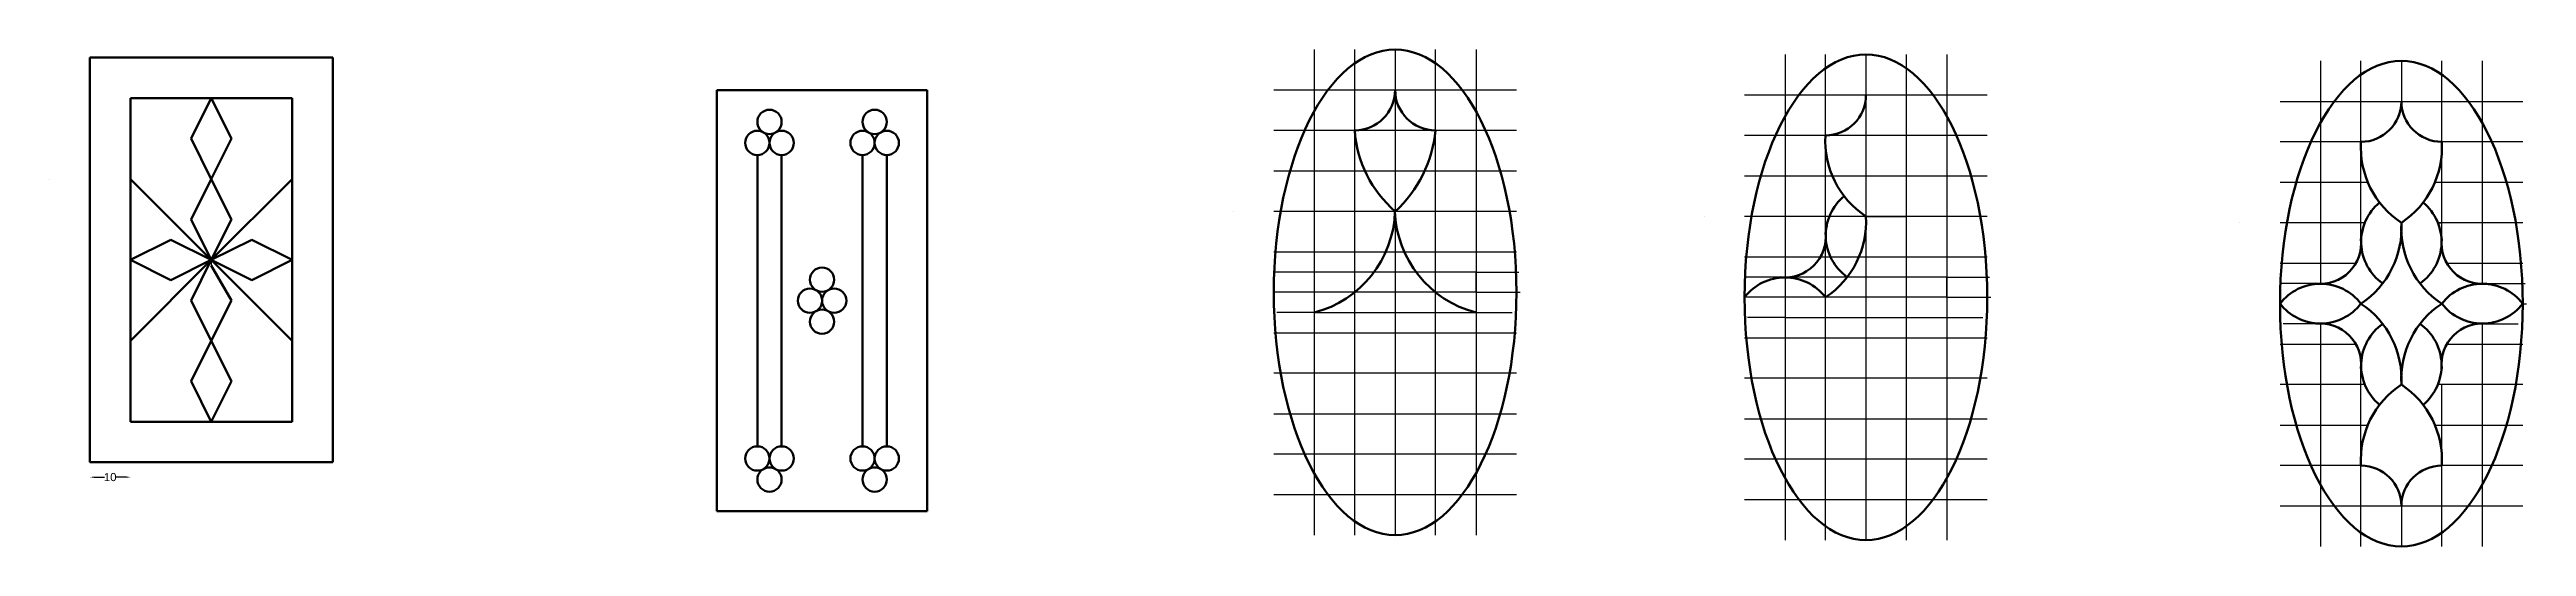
# Model space of a CAD drawing. Header units: inches. Extents: x -503 to 822, y -11 to 344.
# Drawn here: x 210 to 822, y -11 to 112 of the extents above; entities that cross this region are included whole.
import ezdxf

# ---------------------------------------------------------------- set-up
doc = ezdxf.new("R2010")
doc.units = ezdxf.units.IN
doc.header["$MEASUREMENT"] = 0
doc.styles.get("Standard").update_dxf_attribs({"font": 'arial.ttf'})
doc.dimstyles.get("Standard").update_dxf_attribs({"dimtxt": 2, "dimasz": 1, "dimexe": 0.18, "dimexo": 0.0625, "dimgap": 0.09, "dimtad": 0, "dimtih": 1, "dimtoh": 1, "dimdec": 0, "dimzin": 0, "dimdsep": 46, "dimtxsty": 'Standard', "dimcen": 1, "dimse1": 1, "dimse2": 1, "dimadec": 0, "dimazin": 0, "dimtfac": 1, "dimtdec": 0, "dimtofl": 0, "dimtmove": 0, "dimatfit": 3, "dimfxl": 1, "dimtolj": 1, "dimtzin": 0, "dimarcsym": 0})

msp = doc.modelspace()

# ---------------------------------------------------------------- blocks, each defined once
blk = doc.blocks.new('*D3')
at = {"color": 0, "lineweight": -2, "transparency": 16777216}
for p, q in [((221, 6.32), (223.58, 6.32)), ((229, 6.32), (226.42, 6.32))]:
    blk.add_line(p, q, dxfattribs=at)
at = {"color": 0, "transparency": 16777216}
for points in [[(221, 6.48), (221, 6.15), (220, 6.32)], [(229, 6.48), (229, 6.15), (230, 6.32)]]:
    blk.add_solid(points, dxfattribs=at)
at = {"layer": 'Defpoints', "color": 0, "transparency": 16777216}
for p in [(220, 10), (230, 10), (230, 6.32)]:
    blk.add_point(p, dxfattribs=at)
at = {"color": 0, "transparency": 16777216, "insert": (225, 6.32), "char_height": 2, "attachment_point": 5}
blk.add_mtext('\\A1;10', dxfattribs=at)

# ---------------------------------------------------------------- dimensions: what is measured, and where the dimension line sits
at = {"color": 40, "true_color": 0xf8d731, "transparency": 33554684}
dim = msp.add_linear_dim(base=(230, 6.32), p1=(220, 10), p2=(230, 10), dimstyle='Standard', dxfattribs=at)
dim.commit()
dim.dimension.update_dxf_attribs({"geometry": '*D3', "text_midpoint": (225, 6.32)})

# ---------------------------------------------------------------- linework, layer by layer
at = {"transparency": 33554684}
for p, q in [((522.68, 112), (522.68, 102)), ((532.68, 102), (532.68, 112)), ((542.68, 112), (542.68, 102)), ((552.68, 102), (552.68, 112)), ((562.68, 112), (562.68, 102)), ((639.08, 110.77), (639.08, 100.77)), ((649.08, 100.77), (649.08, 110.77)), ((659.08, 110.77), (659.08, 100.77)), ((669.08, 100.77), (669.08, 110.77)), ((679.08, 110.77), (679.08, 100.77)), ((771.46, 109.19), (771.46, 99.19)), ((781.46, 99.19), (781.46, 109.19)), ((791.46, 109.19), (791.46, 99.19)), ((801.46, 99.19), (801.46, 109.19)), ((811.46, 109.19), (811.46, 99.19)), ((375, 88.93), (375, 101.93)), ((375, 101.93), (388, 101.93)), ((388, 101.93), (401, 101.93)), ((401, 101.93), (414, 101.93)), ((414, 101.93), (427, 101.93)), ((427, 88.93), (427, 101.93)), ((512.68, 102), (522.68, 102)), ((522.68, 102), (522.68, 92)), ((522.68, 102), (532.68, 102)), ((532.68, 92), (532.68, 102)), ((532.68, 102), (542.68, 102)), ((542.68, 102), (542.68, 92)), ((542.68, 102), (552.68, 102)), ((552.68, 92), (552.68, 102)), ((552.68, 102), (562.68, 102)), ((562.68, 102), (562.68, 92)), ((562.68, 102), (572.68, 102)), ((629.08, 100.77), (639.08, 100.77)), ((639.08, 100.77), (639.08, 90.77)), ((639.08, 100.77), (649.08, 100.77)), ((649.08, 90.77), (649.08, 100.77)), ((649.08, 100.77), (659.08, 100.77)), ((659.08, 100.77), (659.08, 90.77)), ((659.08, 100.77), (669.08, 100.77)), ((669.08, 90.77), (669.08, 100.77)), ((669.08, 100.77), (679.08, 100.77)), ((679.08, 100.77), (679.08, 90.77)), ((679.08, 100.77), (689.08, 100.77)), ((761.46, 99.19), (771.46, 99.19)), ((771.46, 99.19), (771.46, 89.19)), ((771.46, 99.19), (781.46, 99.19)), ((781.46, 89.19), (781.46, 99.19)), ((781.46, 99.19), (791.46, 99.19)), ((791.46, 99.19), (801.46, 99.19)), ((801.46, 89.19), (801.46, 99.19)), ((801.46, 99.19), (811.46, 99.19)), ((811.46, 99.19), (811.46, 89.19)), ((811.46, 99.19), (821.46, 99.19)), ((522.68, 92), (512.68, 92)), ((522.68, 92), (522.68, 82)), ((532.68, 92), (522.68, 92)), ((532.68, 82), (532.68, 92)), ((542.68, 92), (532.68, 92)), ((542.68, 92), (542.68, 82)), ((552.68, 92), (542.68, 92)), ((552.68, 82), (552.68, 92)), ((562.68, 92), (552.68, 92)), ((562.68, 92), (562.68, 82)), ((572.68, 92), (562.68, 92)), ((375, 75.93), (375, 88.93)), ((427, 75.93), (427, 88.93)), ((639.08, 90.77), (629.08, 90.77)), ((639.08, 90.77), (639.08, 80.77)), ((649.08, 90.77), (639.08, 90.77)), ((649.08, 80.77), (649.08, 90.77)), ((659.08, 90.77), (649.08, 90.77)), ((659.08, 90.77), (659.08, 80.77)), ((669.08, 90.77), (659.08, 90.77)), ((669.08, 80.77), (669.08, 90.77)), ((679.08, 90.77), (669.08, 90.77)), ((679.08, 90.77), (679.08, 80.77)), ((689.08, 90.77), (679.08, 90.77)), ((771.46, 89.19), (761.46, 89.19)), ((771.46, 89.19), (771.46, 79.19)), ((781.46, 89.19), (771.46, 89.19)), ((781.46, 79.19), (781.46, 89.19)), ((801.46, 79.19), (801.46, 89.19)), ((811.46, 89.19), (801.46, 89.19)), ((811.46, 89.19), (811.46, 79.19)), ((821.46, 89.19), (811.46, 89.19)), ((512.68, 82), (522.68, 82)), ((522.68, 82), (522.68, 72)), ((522.68, 82), (532.68, 82)), ((532.68, 72), (532.68, 82)), ((532.68, 82), (542.68, 82)), ((542.68, 82), (542.68, 72)), ((542.68, 82), (552.68, 82)), ((552.68, 72), (552.68, 82)), ((552.68, 82), (562.68, 82)), ((562.68, 82), (562.68, 72)), ((562.68, 82), (572.68, 82)), ((629.08, 80.77), (639.08, 80.77)), ((639.08, 80.77), (639.08, 70.77)), ((639.08, 80.77), (649.08, 80.77)), ((649.08, 70.77), (649.08, 80.77)), ((649.08, 80.77), (659.08, 80.77)), ((659.08, 80.77), (659.08, 70.77)), ((659.08, 80.77), (669.08, 80.77)), ((669.08, 70.77), (669.08, 80.77)), ((669.08, 80.77), (679.08, 80.77)), ((679.08, 80.77), (679.08, 70.77)), ((679.08, 80.77), (689.08, 80.77)), ((375, 62.93), (375, 75.93)), ((427, 62.93), (427, 75.93)), ((761.46, 79.19), (771.46, 79.19)), ((771.46, 79.19), (771.46, 69.19)), ((771.46, 79.19), (781.46, 79.19)), ((781.46, 69.19), (781.46, 79.19)), ((781.46, 79.19), (783.16, 79.19)), ((799.75, 79.19), (801.46, 79.19)), ((801.46, 69.19), (801.46, 79.19)), ((801.46, 79.19), (811.46, 79.19)), ((811.46, 79.19), (811.46, 69.19)), ((811.46, 79.19), (821.46, 79.19)), ((502.68, 72), (502.68, 72)), ((522.68, 72), (512.68, 72)), ((522.68, 72), (522.68, 62)), ((532.68, 72), (522.68, 72)), ((532.68, 62), (532.68, 72)), ((542.68, 72), (532.68, 72)), ((542.68, 72), (542.68, 62)), ((552.68, 72), (542.68, 72)), ((552.68, 62), (552.68, 72)), ((562.68, 72), (552.68, 72)), ((562.68, 72), (562.68, 62)), ((572.68, 72), (562.68, 72)), ((619.08, 70.77), (619.08, 70.77)), ((639.08, 70.77), (629.08, 70.77)), ((639.08, 70.77), (639.08, 60.77)), ((649.08, 70.77), (639.08, 70.77)), ((649.08, 60.77), (649.08, 70.77)), ((659.08, 70.77), (649.08, 70.77)), ((659.08, 70.77), (659.08, 60.77)), ((669.08, 70.77), (659.08, 70.77)), ((659.08, 70.77), (669.08, 70.77)), ((669.08, 60.77), (669.08, 70.77)), ((679.08, 70.77), (669.08, 70.77)), ((679.08, 70.77), (679.08, 60.77)), ((689.08, 70.77), (679.08, 70.77)), ((751.46, 69.19), (751.46, 69.19)), ((771.46, 69.19), (761.46, 69.19)), ((771.46, 69.19), (771.46, 59.19)), ((781.46, 69.19), (771.46, 69.19)), ((781.46, 63.01), (781.46, 69.19)), ((782.43, 69.19), (781.46, 69.19)), ((791.46, 69.19), (791.46, 66.51)), ((801.46, 69.19), (800.49, 69.19)), ((800.49, 69.19), (801.46, 69.19)), ((801.46, 63.01), (801.46, 69.19)), ((811.46, 69.19), (801.46, 69.19)), ((811.46, 69.19), (811.46, 59.19)), ((821.46, 69.19), (811.46, 69.19)), ((375, 49.93), (375, 62.93)), ((427, 49.93), (427, 62.93)), ((512.68, 62), (522.68, 62)), ((522.68, 62), (532.68, 62)), ((522.68, 62), (522.68, 52)), ((532.68, 62), (542.68, 62)), ((532.68, 52), (532.68, 62)), ((542.68, 62), (552.68, 62)), ((542.68, 62), (542.68, 52)), ((552.68, 62), (562.68, 62)), ((552.68, 52), (552.68, 62)), ((562.68, 62), (572.68, 62)), ((562.68, 62), (562.68, 52)), ((522.68, 57), (512.68, 57)), ((532.68, 57), (522.68, 57)), ((542.68, 57), (532.68, 57)), ((552.68, 57), (542.68, 57)), ((562.68, 57), (552.68, 57)), ((562.68, 52), (562.68, 57)), ((562.68, 57), (573.27, 57)), ((629.08, 60.77), (639.08, 60.77)), ((639.08, 55.77), (629.08, 55.77)), ((639.08, 60.77), (649.08, 60.77)), ((639.08, 60.77), (639.08, 50.77)), ((649.08, 55.77), (639.08, 55.77)), ((649.08, 60.77), (659.08, 60.77)), ((649.08, 50.77), (649.08, 60.77)), ((659.08, 55.77), (649.08, 55.77)), ((659.08, 60.77), (669.08, 60.77)), ((659.08, 60.77), (659.08, 50.77)), ((669.08, 55.77), (659.08, 55.77)), ((669.08, 60.77), (679.08, 60.77)), ((669.08, 50.77), (669.08, 60.77)), ((679.08, 55.77), (669.08, 55.77)), ((679.08, 60.77), (689.08, 60.77)), ((679.08, 60.77), (679.08, 50.77)), ((679.08, 50.77), (679.08, 55.77)), ((679.08, 55.77), (689.67, 55.77)), ((761.46, 59.19), (771.46, 59.19)), ((771.46, 59.19), (780.22, 59.19)), ((771.46, 59.19), (771.46, 54.12)), ((802.7, 59.19), (811.46, 59.19)), ((811.46, 59.19), (821.46, 59.19)), ((811.46, 59.19), (811.46, 54.12)), ((375, 36.93), (375, 49.93)), ((427, 36.93), (427, 49.93)), ((522.68, 52), (512.68, 52)), ((532.68, 52), (522.68, 52)), ((522.68, 52), (522.68, 42)), ((542.68, 52), (532.68, 52)), ((532.68, 42), (532.68, 52)), ((552.68, 52), (542.68, 52)), ((542.68, 52), (542.68, 42)), ((562.68, 52), (552.68, 52)), ((552.68, 42), (552.68, 52)), ((562.68, 52), (562.68, 42)), ((562.68, 52), (573.61, 52)), ((639.08, 50.77), (629.08, 50.77)), ((649.08, 50.77), (639.08, 50.77)), ((639.08, 50.77), (639.08, 40.77)), ((659.08, 50.77), (649.08, 50.77)), ((649.08, 40.77), (649.08, 50.77)), ((669.08, 50.77), (659.08, 50.77)), ((659.08, 50.77), (659.08, 40.77)), ((679.08, 50.77), (669.08, 50.77)), ((669.08, 40.77), (669.08, 50.77)), ((679.08, 50.77), (679.08, 40.77)), ((679.08, 50.77), (690, 50.77)), ((771.46, 54.19), (761.46, 54.19)), ((772.69, 54.19), (771.46, 54.19)), ((811.46, 54.19), (810.23, 54.19)), ((811.46, 54.12), (811.46, 54.19)), ((811.46, 54.19), (822.05, 54.19)), ((821.46, 49.19), (822.39, 49.19)), ((522.68, 47), (513.44, 47)), ((522.68, 47), (532.68, 47)), ((532.68, 47), (542.68, 47)), ((542.68, 47), (552.68, 47)), ((552.68, 47), (562.68, 47)), ((562.68, 47), (571.59, 47)), ((639.08, 45.77), (629.83, 45.77)), ((639.08, 45.77), (649.08, 45.77)), ((649.08, 45.77), (659.08, 45.77)), ((659.08, 45.77), (669.08, 45.77)), ((669.08, 45.77), (679.08, 45.77)), ((679.08, 45.77), (687.98, 45.77)), ((771.46, 44.19), (762.21, 44.19)), ((771.46, 44.26), (771.46, 39.19)), ((771.46, 44.19), (772.69, 44.19)), ((810.23, 44.19), (811.46, 44.19)), ((811.46, 44.26), (811.46, 39.19)), ((811.46, 44.19), (820.36, 44.19)), ((375, 23.93), (375, 36.93)), ((427, 23.93), (427, 36.93)), ((512.68, 42), (522.68, 42)), ((522.68, 42), (532.68, 42)), ((522.68, 42), (522.68, 32)), ((532.68, 42), (542.68, 42)), ((532.68, 32), (532.68, 42)), ((542.68, 42), (552.68, 42)), ((542.68, 42), (542.68, 32)), ((552.68, 42), (562.68, 42)), ((552.68, 32), (552.68, 42)), ((562.68, 42), (572.68, 42)), ((562.68, 42), (562.68, 32)), ((629.08, 40.77), (639.08, 40.77)), ((639.08, 40.77), (649.08, 40.77)), ((639.08, 40.77), (639.08, 30.77)), ((649.08, 40.77), (659.08, 40.77)), ((649.08, 30.77), (649.08, 40.77)), ((659.08, 40.77), (669.08, 40.77)), ((659.08, 40.77), (659.08, 30.77)), ((669.08, 40.77), (679.08, 40.77)), ((669.08, 30.77), (669.08, 40.77)), ((679.08, 40.77), (689.08, 40.77)), ((679.08, 40.77), (679.08, 30.77)), ((761.46, 39.19), (771.46, 39.19)), ((771.46, 39.19), (780.22, 39.19)), ((771.46, 39.19), (771.46, 29.19)), ((802.7, 39.19), (811.46, 39.19)), ((811.46, 39.19), (821.46, 39.19)), ((811.46, 39.19), (811.46, 29.19)), ((522.68, 32), (512.68, 32)), ((532.68, 32), (522.68, 32)), ((522.68, 32), (522.68, 22)), ((542.68, 32), (532.68, 32)), ((532.68, 22), (532.68, 32)), ((552.68, 32), (542.68, 32)), ((542.68, 32), (542.68, 22)), ((562.68, 32), (552.68, 32)), ((552.68, 22), (552.68, 32)), ((572.68, 32), (562.68, 32)), ((562.68, 32), (562.68, 22)), ((639.08, 30.77), (629.08, 30.77)), ((649.08, 30.77), (639.08, 30.77)), ((639.08, 30.77), (639.08, 20.77)), ((659.08, 30.77), (649.08, 30.77)), ((649.08, 20.77), (649.08, 30.77)), ((669.08, 30.77), (659.08, 30.77)), ((659.08, 30.77), (659.08, 20.77)), ((679.08, 30.77), (669.08, 30.77)), ((669.08, 20.77), (669.08, 30.77)), ((689.08, 30.77), (679.08, 30.77)), ((679.08, 30.77), (679.08, 20.77)), ((781.46, 29.19), (781.46, 35.37)), ((791.46, 31.87), (791.46, 29.19)), ((771.46, 29.19), (761.46, 29.19)), ((781.46, 29.19), (771.46, 29.19)), ((771.46, 29.19), (771.46, 19.19)), ((782.43, 29.19), (781.46, 29.19)), ((781.46, 19.19), (781.46, 29.19)), ((801.46, 29.19), (800.49, 29.19)), ((811.46, 29.19), (801.46, 29.19)), ((801.46, 19.19), (801.46, 29.19)), ((821.46, 29.19), (811.46, 29.19)), ((811.46, 29.19), (811.46, 19.19)), ((375, 10.93), (375, 23.93)), ((427, 10.93), (427, 23.93)), ((512.68, 22), (522.68, 22)), ((522.68, 22), (532.68, 22)), ((522.68, 22), (522.68, 12)), ((532.68, 22), (542.68, 22)), ((532.68, 12), (532.68, 22)), ((542.68, 22), (552.68, 22)), ((542.68, 22), (542.68, 12)), ((552.68, 22), (562.68, 22)), ((552.68, 12), (552.68, 22)), ((562.68, 22), (572.68, 22)), ((562.68, 22), (562.68, 12)), ((629.08, 20.77), (639.08, 20.77)), ((639.08, 20.77), (649.08, 20.77)), ((639.08, 20.77), (639.08, 10.77)), ((649.08, 20.77), (659.08, 20.77)), ((649.08, 10.77), (649.08, 20.77)), ((659.08, 20.77), (669.08, 20.77)), ((659.08, 20.77), (659.08, 10.77)), ((669.08, 20.77), (679.08, 20.77)), ((669.08, 10.77), (669.08, 20.77)), ((679.08, 20.77), (689.08, 20.77)), ((679.08, 20.77), (679.08, 10.77)), ((761.46, 19.19), (771.46, 19.19)), ((771.46, 19.19), (781.46, 19.19)), ((771.46, 19.19), (771.46, 9.19)), ((781.46, 19.19), (783.16, 19.19)), ((781.46, 9.19), (781.46, 19.19)), ((799.75, 19.19), (801.46, 19.19)), ((801.46, 19.19), (811.46, 19.19)), ((801.46, 9.19), (801.46, 19.19)), ((811.46, 19.19), (821.46, 19.19)), ((811.46, 19.19), (811.46, 9.19)), ((375, -2.07), (375, 10.93)), ((427, -2.07), (427, 10.93)), ((522.68, 12), (512.68, 12)), ((532.68, 12), (522.68, 12)), ((522.68, 12), (522.68, 2)), ((542.68, 12), (532.68, 12)), ((532.68, 2), (532.68, 12)), ((552.68, 12), (542.68, 12)), ((542.68, 12), (542.68, 2)), ((562.68, 12), (552.68, 12)), ((552.68, 2), (552.68, 12)), ((572.68, 12), (562.68, 12)), ((562.68, 12), (562.68, 2)), ((639.08, 10.77), (629.08, 10.77)), ((649.08, 10.77), (639.08, 10.77)), ((639.08, 10.77), (639.08, 0.77)), ((659.08, 10.77), (649.08, 10.77)), ((649.08, 0.77), (649.08, 10.77)), ((669.08, 10.77), (659.08, 10.77)), ((659.08, 10.77), (659.08, 0.77)), ((679.08, 10.77), (669.08, 10.77)), ((669.08, 0.77), (669.08, 10.77)), ((689.08, 10.77), (679.08, 10.77)), ((679.08, 10.77), (679.08, 0.77)), ((771.46, 9.19), (761.46, 9.19)), ((781.46, 9.19), (771.46, 9.19)), ((771.46, 9.19), (771.46, -0.81)), ((781.46, -0.81), (781.46, 9.19)), ((811.46, 9.19), (801.46, 9.19)), ((801.46, -0.81), (801.46, 9.19)), ((821.46, 9.19), (811.46, 9.19)), ((811.46, 9.19), (811.46, -0.81)), ((512.68, 2), (522.68, 2)), ((522.68, 2), (532.68, 2)), ((522.68, 2), (522.68, -8)), ((532.68, 2), (542.68, 2)), ((532.68, -8), (532.68, 2)), ((542.68, 2), (552.68, 2)), ((542.68, 2), (542.68, -8)), ((552.68, 2), (562.68, 2)), ((552.68, -8), (552.68, 2)), ((562.68, 2), (572.68, 2)), ((562.68, 2), (562.68, -8)), ((629.08, 0.77), (639.08, 0.77)), ((639.08, 0.77), (649.08, 0.77)), ((639.08, 0.77), (639.08, -9.23)), ((649.08, 0.77), (659.08, 0.77)), ((649.08, -9.23), (649.08, 0.77)), ((659.08, 0.77), (669.08, 0.77)), ((659.08, 0.77), (659.08, -9.23)), ((669.08, 0.77), (679.08, 0.77)), ((669.08, -9.23), (669.08, 0.77)), ((679.08, 0.77), (689.08, 0.77)), ((679.08, 0.77), (679.08, -9.23)), ((375, -2.07), (388, -2.07)), ((388, -2.07), (401, -2.07)), ((401, -2.07), (414, -2.07)), ((414, -2.07), (427, -2.07)), ((761.46, -0.81), (771.46, -0.81)), ((771.46, -0.81), (781.46, -0.81)), ((771.46, -0.81), (771.46, -10.81)), ((781.46, -0.81), (791.46, -0.81)), ((781.46, -10.81), (781.46, -0.81)), ((791.46, -0.81), (801.46, -0.81)), ((791.46, -0.81), (791.46, -10.81)), ((801.46, -0.81), (811.46, -0.81)), ((801.46, -10.81), (801.46, -0.81)), ((811.46, -0.81), (821.46, -0.81)), ((811.46, -0.81), (811.46, -10.81))]:
    msp.add_line(p, q, dxfattribs=at)
for p, q in [((220, 100), (220, 110)), ((220, 110), (230, 110)), ((230, 110), (240, 110)), ((240, 110), (250, 110)), ((250, 110), (260, 110)), ((260, 110), (270, 110)), ((270, 110), (280, 110)), ((280, 100), (280, 110)), ((220, 90), (220, 100)), ((230, 100), (230, 90)), ((240, 100), (230, 100)), ((250, 100), (240, 100)), ((260, 100), (250, 100)), ((270, 100), (260, 100)), ((270, 100), (270, 90)), ((280, 90), (280, 100)), ((220, 80), (220, 90)), ((230, 90), (230, 80)), ((270, 90), (270, 80)), ((280, 80), (280, 90)), ((210, 80), (210, 80)), ((220, 70), (220, 80)), ((230, 80), (230, 70)), ((270, 80), (270, 70)), ((280, 70), (280, 80)), ((220, 60), (220, 70)), ((230, 70), (230, 60)), ((270, 70), (270, 60)), ((280, 60), (280, 70)), ((220, 50), (220, 60)), ((230, 60), (230, 50)), ((250, 60), (250, 58.66)), ((270, 60), (270, 50)), ((280, 50), (280, 60)), ((220, 40), (220, 50)), ((230, 50), (230, 40)), ((270, 50), (270, 40)), ((280, 40), (280, 50)), ((220, 30), (220, 40)), ((230, 40), (230, 30)), ((270, 40), (270, 30)), ((280, 30), (280, 40)), ((220, 20), (220, 30)), ((230, 30), (230, 20)), ((270, 30), (270, 20)), ((280, 20), (280, 30)), ((220, 10), (220, 20)), ((240, 20), (230, 20)), ((250, 20), (240, 20)), ((260, 20), (250, 20)), ((270, 20), (260, 20)), ((280, 10), (280, 20)), ((220, 10), (230, 10)), ((230, 10), (240, 10)), ((240, 10), (250, 10)), ((250, 10), (260, 10)), ((260, 10), (270, 10)), ((270, 10), (280, 10))]:
    msp.add_line(p, q)
at = {"color": 40, "lineweight": 50, "true_color": 0xf8d731, "transparency": 33554684}
for p, q in [((220, 110), (280, 110)), ((220, 10), (220, 110)), ((280, 110), (280, 10)), ((230, 100), (270, 100)), ((230, 20), (230, 100)), ((250, 100), (245, 90)), ((255, 90), (250, 100)), ((270, 100), (270, 20)), ((375, 101.93), (427, 101.93)), ((375, -2.07), (375, 101.93)), ((427, 101.93), (427, -2.07)), ((245, 90), (250, 80)), ((250, 80), (255, 90)), ((385, 13.93), (385, 85.93)), ((391, 85.93), (391, 13.93)), ((411, 13.93), (411, 85.93)), ((417, 85.93), (417, 13.93)), ((230, 80), (250, 60)), ((250, 80), (245, 70)), ((255, 70), (250, 80)), ((250, 60), (270, 80)), ((245, 70), (250, 60)), ((250, 60), (255, 70)), ((240, 65), (230, 60)), ((250, 60), (240, 65)), ((260, 65), (250, 60)), ((270, 60), (260, 65)), ((230, 60), (240, 55)), ((230, 40), (250, 60)), ((240, 55), (250, 60)), ((250, 60), (245, 50)), ((250, 60), (260, 55)), ((250, 60), (270, 40)), ((255, 50), (250, 58.66)), ((260, 55), (270, 60)), ((245, 50), (250, 40)), ((250, 40), (255, 50)), ((250, 40), (245, 30)), ((255, 30), (250, 40)), ((245, 30), (250, 20)), ((250, 20), (255, 30)), ((270, 20), (230, 20)), ((280, 10), (220, 10)), ((427, -2.07), (375, -2.07))]:
    msp.add_line(p, q, dxfattribs=at)
for centre in [(385, 88.93), (388, 94.12), (391, 88.93), (411, 88.93), (414, 94.12), (417, 88.93), (401, 55.12), (398, 49.93), (404, 49.93), (401, 44.73), (385, 10.93), (391, 10.93), (411, 10.93), (417, 10.93), (388, 5.73), (414, 5.73)]:
    msp.add_circle(centre, 3, dxfattribs=at)
for centre, radius, start, end in [((532.68, 102), 10, 270, 0), ((552.68, 102), 10, 180, 270), ((649.08, 100.77), 10, 270, 0), ((781.46, 99.19), 10, 270, 0), ((801.46, 99.19), 10, 180, 270), ((561.83, 94.07), 29.22, 184.06505, 229.06505), ((521.72, 94.91), 31.06, 312.44878, 354.61422), ((671.4, 89.43), 22.36, 176.56505, 236.56505), ((803.78, 87.85), 22.36, 176.56505, 236.56505), ((779.14, 87.85), 22.36, 303.43495, 3.43495), ((661.75, 66.07), 12.61, 129.69065, 234.69065), ((794.13, 64.49), 12.61, 129.69065, 234.69065), ((788.79, 64.49), 12.61, 305.30935, 50.30935), ((516.06, 72.75), 26.59, 284.43097, 358.37229), ((569.39, 72.91), 26.77, 181.94695, 255.49045), ((636.76, 69.43), 22.36, 303.43495, 3.43495), ((769.14, 67.85), 22.36, 303.43495, 3.43495), ((813.78, 67.85), 22.36, 176.56505, 236.56505), ((639.14, 65.7), 10, 263.28343, 6.39518), ((771.52, 64.12), 10, 263.28343, 6.39518), ((811.4, 64.12), 10, 173.60482, 276.71657), ((639.08, 43.1), 12.6, 37.5, 142.5), ((771.46, 41.52), 12.6, 37.5, 142.5), ((771.46, 56.87), 12.6, 217.5, 322.5), ((769.14, 30.53), 22.36, 356.56505, 56.56505), ((813.78, 30.53), 22.36, 123.43495, 183.43495), ((811.46, 41.52), 12.6, 37.5, 142.5), ((811.46, 56.87), 12.6, 217.5, 322.5), ((771.52, 34.26), 10, 353.60482, 96.71657), ((794.13, 33.9), 12.61, 125.30935, 230.30935), ((788.79, 33.9), 12.61, 309.69065, 54.69065), ((811.4, 34.26), 10, 83.28343, 186.39518), ((803.78, 10.53), 22.36, 123.43495, 183.43495), ((779.14, 10.53), 22.36, 356.56505, 56.56505), ((781.46, -0.81), 10, 360, 90), ((801.46, -0.81), 10, 90, 180)]:
    msp.add_arc(centre, radius, start, end, dxfattribs=at)
for centre in [(542.68, 52), (659.08, 50.77), (791.46, 49.19)]:
    msp.add_ellipse(centre, major_axis=(0, -60), ratio=0.5, dxfattribs=at)

msp.set_redraw_order([(e.dxf.handle, doc.entitydb.next_handle()) for e in msp.query("TEXT MTEXT ATTDEF DIMENSION ARC_DIMENSION")])  # texts and dimensions are drawn at this point

doc.saveas('drawing.dxf')
